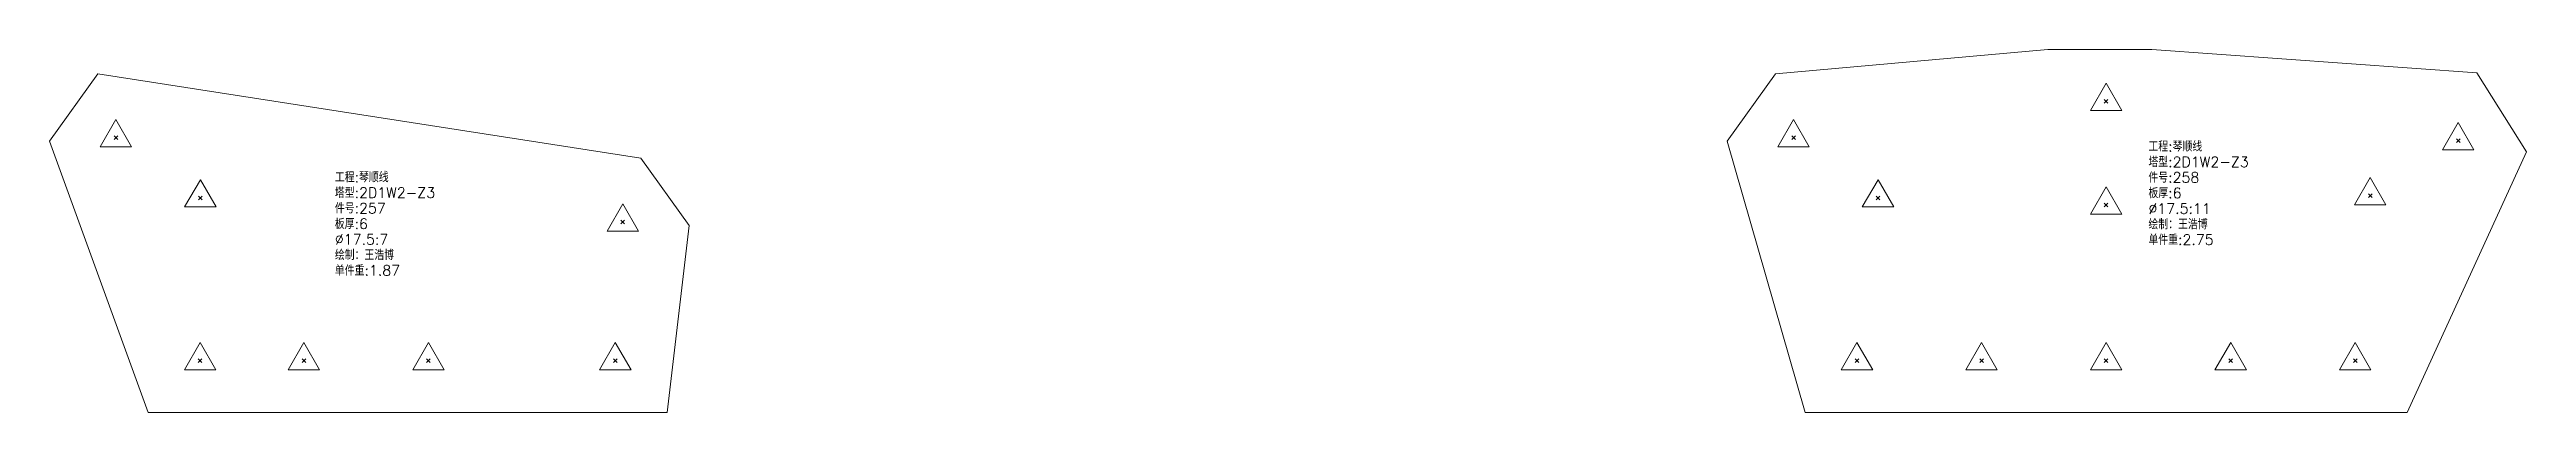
# Model space of a CAD drawing. Extents: x -580 to 8755, y 0 to 14723.
# Drawn here: x 5166 to 6359, y 10921 to 11096 of the extents above; entities that cross this region are included whole.
import ezdxf
from ezdxf.enums import TextEntityAlignment as Align

# ---------------------------------------------------------------- set-up
doc = ezdxf.new("R2010")
doc.units = 0
doc.header["$MEASUREMENT"] = 0
doc.layers.add('1', color=7, linetype='CONTINUOUS', lineweight=25)
doc.styles.get("Standard").update_dxf_attribs({"font": 'simplex.shx', "width": 0.7, "height": 3, "bigfont": 'gbhzfs.shx'})

msp = doc.modelspace()

# ---------------------------------------------------------------- texts
at = {"layer": '1', "color": 7, "linetype": 'Continuous', "lineweight": 18}
for s, p in [('工程:琴顺线', (6177.29845, 11045.48094)), ('工程:琴顺线', (5303.78617, 11030.64828)), ('件号:258', (6177.29845, 11030.48094)), ('塔型:2D1W2-Z3', (6177.29845, 11037.98094)), ('塔型:2D1W2-Z3', (5303.78617, 11023.14828)), ('板厚:6', (6177.29845, 11022.98094)), ('件号:257', (5303.78617, 11015.64828)), ('板厚:6', (5303.78617, 11008.14828)), ('绘制：王浩博', (6177.29845, 11007.98094)), ('%%c17.5:11', (6177.29845, 11015.48094)), ('绘制：王浩博', (5303.78617, 10993.14828)), ('%%c17.5:7', (5303.78617, 11000.64828)), ('单件重:2.75', (6177.29845, 11000.48094)), ('单件重:1.87', (5303.78617, 10985.64828))]:
    msp.add_text(s, height=5, dxfattribs=at).set_placement(p, align=Align.BOTTOM_LEFT)

# ---------------------------------------------------------------- linework, layer by layer
at = {"layer": '1', "color": 7, "linetype": 'Continuous', "lineweight": 18}
for p, q in [((6128.91882, 11096.16515), (5997.65956, 11084.49984)), ((6178.91882, 11096.16515), (6128.91882, 11096.16515)), ((6335.5284, 11084.91883), (6178.91882, 11096.16515)), ((5189.60332, 11084.49984), (5166.35379, 11051.9505)), ((5451.1605, 11043.81317), (5189.60332, 11084.49984)), ((5997.65956, 11084.49984), (5974.41003, 11051.9505)), ((6359.37835, 11046.75891), (6335.5284, 11084.91883)), ((5166.35379, 11051.9505), (5213.86258, 10921.16515)), ((5974.41003, 11051.9505), (6011.91882, 10921.16515)), ((5474.41003, 11011.26383), (5451.1605, 11043.81317)), ((6301.91882, 10921.16515), (6359.37835, 11046.75891)), ((5463.86258, 10921.16515), (5474.41003, 11011.26383)), ((5213.86258, 10921.16515), (5463.86258, 10921.16515)), ((6011.91882, 10921.16515), (6301.91882, 10921.16515))]:
    msp.add_line(p, q, dxfattribs=at)
at = {"layer": '1', "color": 7, "linetype": 'Continuous', "lineweight": 13}
for p, q in [((6156.91882, 11079.91515), (6149.34132, 11066.79015)), ((6156.04382, 11070.29015), (6157.79382, 11072.04015)), ((6157.79382, 11070.29015), (6156.04382, 11072.04015)), ((6164.49632, 11066.79015), (6156.91882, 11079.91515)), ((5198.32189, 11062.44422), (5190.74439, 11049.31922)), ((5205.89939, 11049.31922), (5198.32189, 11062.44422)), ((6006.37813, 11062.44422), (5998.80063, 11049.31922)), ((6013.95563, 11049.31922), (6006.37813, 11062.44422)), ((6149.34132, 11066.79015), (6164.49632, 11066.79015)), ((6326.51843, 11060.91491), (6318.94093, 11047.78991)), ((6334.09593, 11047.78991), (6326.51843, 11060.91491)), ((5190.74439, 11049.31922), (5205.89939, 11049.31922)), ((5197.44689, 11052.81922), (5199.19689, 11054.56922)), ((5199.19689, 11052.81922), (5197.44689, 11054.56922)), ((5998.80063, 11049.31922), (6013.95563, 11049.31922)), ((6005.50313, 11052.81922), (6007.25313, 11054.56922)), ((6007.25313, 11052.81922), (6005.50313, 11054.56922)), ((6318.94093, 11047.78991), (6334.09593, 11047.78991)), ((6325.64343, 11051.28991), (6327.39343, 11053.03991)), ((6327.39343, 11051.28991), (6325.64343, 11053.03991)), ((5239.00856, 11033.38231), (5231.43106, 11020.25731)), ((5238.13356, 11023.75731), (5239.88356, 11025.50731)), ((5239.88356, 11023.75731), (5238.13356, 11025.50731)), ((5246.58606, 11020.25731), (5239.00856, 11033.38231)), ((6047.0648, 11033.38231), (6039.4873, 11020.25731)), ((6046.1898, 11023.75731), (6047.9398, 11025.50731)), ((6047.9398, 11023.75731), (6046.1898, 11025.50731)), ((6054.6423, 11020.25731), (6047.0648, 11033.38231)), ((6156.91882, 11029.91515), (6149.34132, 11016.79015)), ((6164.49632, 11016.79015), (6156.91882, 11029.91515)), ((6284.11856, 11034.41498), (6276.54106, 11021.28998)), ((6283.24356, 11024.78998), (6284.99356, 11026.53998)), ((6284.99356, 11024.78998), (6283.24356, 11026.53998)), ((6291.69606, 11021.28998), (6284.11856, 11034.41498)), ((5231.43106, 11020.25731), (5246.58606, 11020.25731)), ((5442.44193, 11021.75754), (5434.86443, 11008.63254)), ((5441.56693, 11012.13254), (5443.31693, 11013.88254)), ((5443.31693, 11012.13254), (5441.56693, 11013.88254)), ((5450.01943, 11008.63254), (5442.44193, 11021.75754)), ((6039.4873, 11020.25731), (6054.6423, 11020.25731)), ((6149.34132, 11016.79015), (6164.49632, 11016.79015)), ((6156.04382, 11020.29015), (6157.79382, 11022.04015)), ((6157.79382, 11020.29015), (6156.04382, 11022.04015)), ((6276.54106, 11021.28998), (6291.69606, 11021.28998)), ((5434.86443, 11008.63254), (5450.01943, 11008.63254)), ((5238.86258, 10954.91515), (5231.28508, 10941.79015)), ((5246.44008, 10941.79015), (5238.86258, 10954.91515)), ((5288.86258, 10954.91515), (5281.28508, 10941.79015)), ((5296.44008, 10941.79015), (5288.86258, 10954.91515)), ((5348.86258, 10954.91515), (5341.28508, 10941.79015)), ((5356.44008, 10941.79015), (5348.86258, 10954.91515)), ((5438.86258, 10954.91515), (5431.28508, 10941.79015)), ((5446.44008, 10941.79015), (5438.86258, 10954.91515)), ((6036.91882, 10954.91515), (6029.34132, 10941.79015)), ((6044.49632, 10941.79015), (6036.91882, 10954.91515)), ((6096.91882, 10954.91515), (6089.34132, 10941.79015)), ((6104.49632, 10941.79015), (6096.91882, 10954.91515)), ((6156.91882, 10954.91515), (6149.34132, 10941.79015)), ((6164.49632, 10941.79015), (6156.91882, 10954.91515)), ((6216.91882, 10954.91515), (6209.34132, 10941.79015)), ((6224.49632, 10941.79015), (6216.91882, 10954.91515)), ((6276.91882, 10954.91515), (6269.34132, 10941.79015)), ((6284.49632, 10941.79015), (6276.91882, 10954.91515)), ((5231.28508, 10941.79015), (5246.44008, 10941.79015)), ((5237.98758, 10945.29015), (5239.73758, 10947.04015)), ((5239.73758, 10945.29015), (5237.98758, 10947.04015)), ((5281.28508, 10941.79015), (5296.44008, 10941.79015)), ((5287.98758, 10945.29015), (5289.73758, 10947.04015)), ((5289.73758, 10945.29015), (5287.98758, 10947.04015)), ((5341.28508, 10941.79015), (5356.44008, 10941.79015)), ((5347.98758, 10945.29015), (5349.73758, 10947.04015)), ((5349.73758, 10945.29015), (5347.98758, 10947.04015)), ((5431.28508, 10941.79015), (5446.44008, 10941.79015)), ((5437.98758, 10945.29015), (5439.73758, 10947.04015)), ((5439.73758, 10945.29015), (5437.98758, 10947.04015)), ((6029.34132, 10941.79015), (6044.49632, 10941.79015)), ((6036.04382, 10945.29015), (6037.79382, 10947.04015)), ((6037.79382, 10945.29015), (6036.04382, 10947.04015)), ((6089.34132, 10941.79015), (6104.49632, 10941.79015)), ((6096.04382, 10945.29015), (6097.79382, 10947.04015)), ((6097.79382, 10945.29015), (6096.04382, 10947.04015)), ((6149.34132, 10941.79015), (6164.49632, 10941.79015)), ((6156.04382, 10945.29015), (6157.79382, 10947.04015)), ((6157.79382, 10945.29015), (6156.04382, 10947.04015)), ((6209.34132, 10941.79015), (6224.49632, 10941.79015)), ((6216.04382, 10945.29015), (6217.79382, 10947.04015)), ((6217.79382, 10945.29015), (6216.04382, 10947.04015)), ((6269.34132, 10941.79015), (6284.49632, 10941.79015)), ((6276.04382, 10945.29015), (6277.79382, 10947.04015)), ((6277.79382, 10945.29015), (6276.04382, 10947.04015))]:
    msp.add_line(p, q, dxfattribs=at)

msp.set_redraw_order([(e.dxf.handle, doc.entitydb.next_handle()) for e in msp.query("TEXT MTEXT ATTDEF DIMENSION ARC_DIMENSION")])  # texts and dimensions are drawn at this point

doc.saveas('drawing.dxf')
